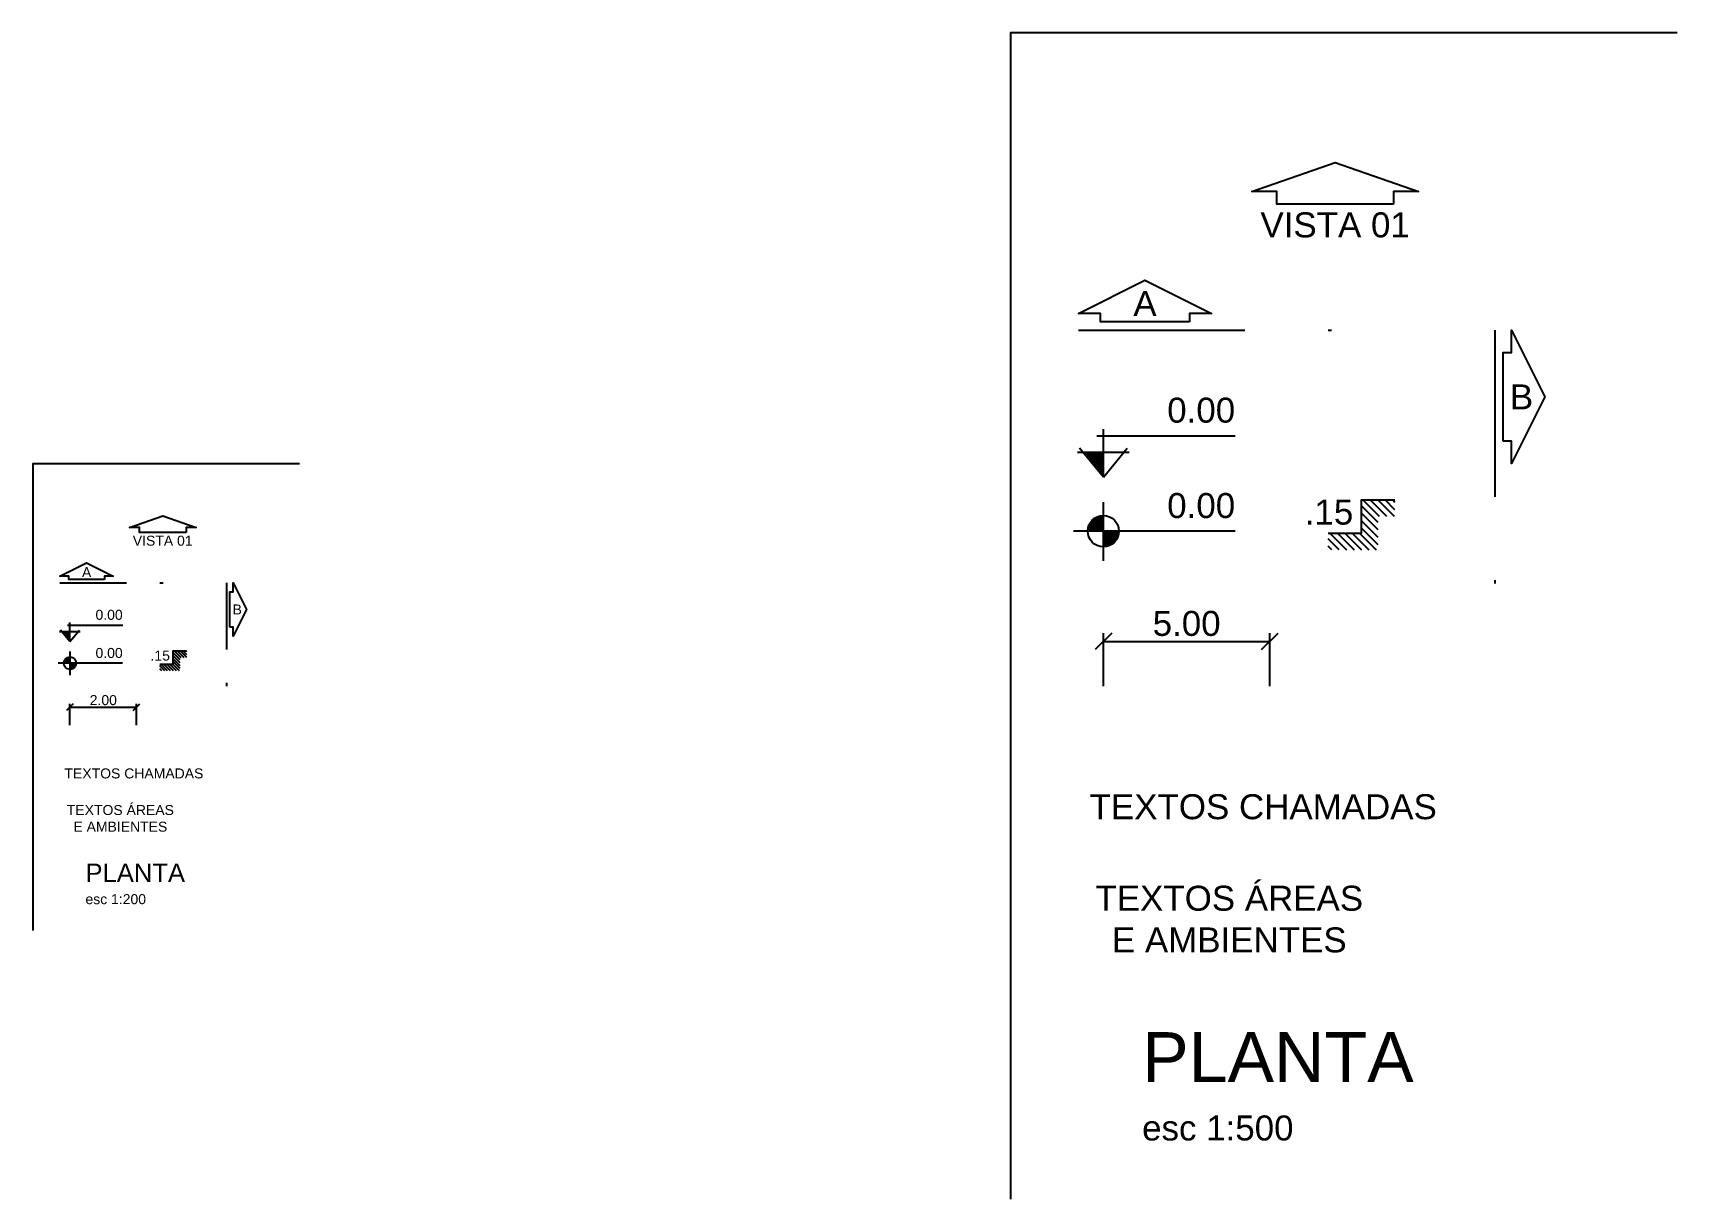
# Model space of a CAD drawing. Extents: x -175 to 397, y -1718 to -729.
# Drawn here: x -65.53 to -16.19, y -763.64 to -728.64 of the extents above; entities that cross this region are included whole.
import ezdxf

# ---------------------------------------------------------------- set-up
doc = ezdxf.new("R2010")
doc.units = 0
doc.header["$LTSCALE"] = 2
doc.linetypes.add('DIVIDE', pattern=[1.25, 0.5, -0.25, 0, -0.25, 0, -0.25])
for name, color, linetype in [('LCL - COTAS', 30, 'Continuous'), ('LCL-LINHACORTE', 3, 'DIVIDE'), ('LCL-NIVEL', 1, 'Continuous'), ('LCL-TEXTO 3', 3, 'Continuous'), ('LCL-TEXTO2', 2, 'Continuous'), ('LCL-TEXTO4', 6, 'Continuous')]:
    doc.layers.add(name, color=color, linetype=linetype)
doc.styles.add('Annotative', font='arial.ttf')
doc.styles.add('ROMANS', font='ROMANS.shx')
doc.dimstyles.new('1-200', dxfattribs={"dimscale": 2, "dimtxt": 0.15, "dimasz": 0.1, "dimexe": 0.05, "dimexo": 0.1, "dimgap": 0.03, "dimtad": 1, "dimzin": 5, "dimdsep": 46, "dimtxsty": 'ROMANS', "dimblk": 'OBLIQUE', "dimcen": 0, "dimclrd": 256, "dimclre": 256, "dimclrt": 2, "dimadec": 0, "dimazin": 0, "dimtfac": 1, "dimtofl": 0, "dimtmove": 2, "dimatfit": 3, "dimldrblk": 'OBLIQUE', "dimfxl": 0.04, "dimtolj": 1, "dimtzin": 1, "dimarcsym": 0})
doc.dimstyles.new('1-500', dxfattribs={"dimscale": 5, "dimtxt": 0.15, "dimasz": 0.1, "dimexe": 0.05, "dimexo": 0.1, "dimgap": 0.03, "dimtad": 1, "dimzin": 5, "dimdsep": 46, "dimtxsty": 'ROMANS', "dimblk": 'OBLIQUE', "dimcen": 0, "dimclrd": 256, "dimclre": 256, "dimclrt": 2, "dimadec": 0, "dimazin": 0, "dimtfac": 1, "dimtofl": 0, "dimtmove": 2, "dimatfit": 3, "dimldrblk": 'OBLIQUE', "dimfxl": 0.04, "dimtolj": 1, "dimtzin": 1, "dimarcsym": 0})

msp = doc.modelspace()

# ---------------------------------------------------------------- texts
at = {"layer": 'LCL-LINHACORTE', "color": 2, "style": 'Annotative'}
for s, insert, char_height, attachment_point in [('VISTA 01', (-26.451, -734.024), 0.75, 2), ('A', (-32.157, -736.76), 0.75, 5), ('B', (-20.857, -739.56), 0.75, 5), ('VISTA 01', (-61.635, -743.728), 0.3, 2), ('A', (-63.917, -744.822), 0.3, 5), ('B', (-59.397, -745.942), 0.3, 5)]:
    msp.add_mtext(s, dxfattribs=dict(at, insert=insert, char_height=char_height, attachment_point=attachment_point))
at = {"layer": 'LCL-NIVEL', "color": 2, "attachment_point": 9, "style": 'Annotative'}
for s, insert, char_height in [('0.00', (-29.451, -740.346), 0.75), ('0.00', (-29.451, -743.208), 0.75), ('.15', (-25.907, -743.405), 0.75), ('0.00', (-62.835, -746.256), 0.3), ('0.00', (-62.835, -747.401), 0.3), ('.15', (-61.417, -747.48), 0.3)]:
    msp.add_mtext(s, dxfattribs=dict(at, insert=insert, char_height=char_height))
at = {"layer": 'LCL-TEXTO 3', "attachment_point": 5, "style": 'Annotative'}
for insert, char_height in [((-62.905, -752.213), 0.3), ((-29.627, -755.238), 0.75)]:
    msp.add_mtext('TEXTOS ÁREAS\\PE AMBIENTES', dxfattribs=dict(at, insert=insert, char_height=char_height))
at = {"layer": 'LCL-TEXTO2', "attachment_point": 1, "style": 'Annotative'}
for insert, char_height in [((-64.582, -750.712), 0.3), ((-33.819, -751.486), 0.75)]:
    msp.add_mtext('TEXTOS CHAMADAS', dxfattribs=dict(at, insert=insert, char_height=char_height))
at = {"layer": 'LCL-TEXTO4', "attachment_point": 1, "style": 'ROMANS'}
for s, insert, char_height in [('{\\fArial|b0|i0|c238|p34;\\H1.833x;\\C4;PLANTA\\Fromans|c0;\\H0.7272x;\\P\\fArial|b0|i0|c0|p34;\\H0.7502x;\\C2;esc 1:200}', (-63.952, -753.569), 0.3), ('{\\fArial|b0|i0|c238|p34;\\H2x;\\C4;PLANTA\\Fromans|c0;\\H0.6666x;\\P\\fArial|b0|i0|c0|p34;\\H0.7501x;\\C2;esc 1:500}', (-32.243, -758.627), 0.75)]:
    msp.add_mtext(s, dxfattribs=dict(at, insert=insert, char_height=char_height))

# ---------------------------------------------------------------- blocks, each defined once
blk = doc.blocks.new('_Oblique')
at = {"color": 0, "linetype": 'ByBlock', "lineweight": -2}
blk.add_line((-0.5, -0.5), (0.5, 0.5), dxfattribs=at)
blk = doc.blocks.new('*D186')
at = {"layer": 'Defpoints', "color": 0, "transparency": 16777216}
for p in [(-62.417, -748.877), (-64.417, -749.617), (-62.417, -749.617)]:
    blk.add_point(p, dxfattribs=at)
at = {"layer": 'LCL - COTAS', "lineweight": -2, "transparency": 16777216}
for p, q in [((-64.417, -749.417), (-64.417, -748.777)), ((-64.417, -748.877), (-62.417, -748.877)), ((-62.417, -749.417), (-62.417, -748.777))]:
    blk.add_line(p, q, dxfattribs=at)
at = {"layer": 'LCL - COTAS', "lineweight": -2, "transparency": 16777216, "xscale": 0.2, "yscale": 0.2, "zscale": 0.2, "rotation": 180}
blk.add_blockref('_Oblique', (-64.417, -748.877), dxfattribs=at)
at = {"layer": 'LCL - COTAS', "lineweight": -2, "transparency": 16777216, "xscale": 0.2, "yscale": 0.2, "zscale": 0.2}
blk.add_blockref('_Oblique', (-62.417, -748.877), dxfattribs=at)
at = {"layer": 'LCL - COTAS', "color": 2, "transparency": 16777216, "insert": (-63.417, -748.664), "char_height": 0.3, "attachment_point": 5, "style": 'Annotative'}
blk.add_mtext('\\A1;2.00', dxfattribs=at)
blk = doc.blocks.new('A$C4D0E081D')
at = {"layer": 'LCL-NIVEL'}
h = blk.add_hatch(dxfattribs=at)
h.set_pattern_fill('ANSI31', color=8, scale=0.25, angle=90, style=0)
h.set_pattern_definition([(135, (-18.381433, -69.158416), (-0.022097087, -0.022097087), [])])
h.paths.add_polyline_path([(0.4, 0.3), (0.2, 0.3), (0.2, 0.1), (0, 0.1), (0, 0), (0.3, 0), (0.3, 0.2), (0.4, 0.2)])
at = {"layer": 'LCL-NIVEL', "color": 2}
blk.add_lwpolyline([(0, 0.1), (0.2, 0.1), (0.2, 0.3), (0.4, 0.3)], dxfattribs=at)
blk = doc.blocks.new('nivel planta')
at = {"layer": 'LCL-NIVEL', "color": 1}
for p, q in [((-0.7909, 0.174), (-0.7909, -0.1786)), ((0, 0), (-0.9695, 0)), ((-0.8843, 0.007), (-0.7909, 0.007)), ((-0.8834, 0.0148), (-0.7909, 0.0148)), ((-0.8818, 0.0226), (-0.7909, 0.0226)), ((-0.8795, 0.0304), (-0.7909, 0.0304)), ((-0.8764, 0.0382), (-0.7909, 0.0382)), ((-0.8725, 0.0461), (-0.7909, 0.0461)), ((-0.8676, 0.0539), (-0.7909, 0.0539)), ((-0.8615, 0.0617), (-0.7909, 0.0617)), ((-0.8538, 0.0695), (-0.7909, 0.0695)), ((-0.8439, 0.0773), (-0.7909, 0.0773)), ((-0.8301, 0.0851), (-0.7909, 0.0851)), ((-0.7909, -0.0008), (-0.6971, -0.0008)), ((-0.7909, -0.0086), (-0.6975, -0.0086)), ((-0.7909, -0.0164), (-0.6986, -0.0164)), ((-0.7909, -0.0243), (-0.7003, -0.0243)), ((-0.7909, -0.0321), (-0.7028, -0.0321)), ((-0.7909, -0.0399), (-0.706, -0.0399)), ((-0.7909, -0.0477), (-0.7101, -0.0477)), ((-0.7909, -0.0555), (-0.7153, -0.0555)), ((-0.7909, -0.0633), (-0.7217, -0.0633)), ((-0.7909, -0.0711), (-0.7298, -0.0711)), ((-0.7909, -0.0789), (-0.7403, -0.0789)), ((-0.7909, -0.0868), (-0.7553, -0.0868))]:
    blk.add_line(p, q, dxfattribs=at)
blk.add_circle((-0.7909, 0), 0.0937, dxfattribs=at)
blk = doc.blocks.new('nivel corte')
at = {"color": 1}
for p, q in [((-0.0381, 0.2487), (0.7909, 0.2487)), ((0, 0), (0, 0.2871)), ((-0.1551, 0.15), (0.1551, 0.15)), ((0, 0), (-0.144, 0.1736)), ((0, 0.1406), (-0.1167, 0.1406)), ((0, 0.1313), (-0.1089, 0.1313)), ((0, 0.1219), (-0.1011, 0.1219)), ((0, 0.1125), (-0.0933, 0.1125)), ((0, 0.1031), (-0.0855, 0.1031)), ((0, 0), (0.144, 0.1736)), ((0, 0.0938), (-0.0778, 0.0938)), ((0, 0.0844), (-0.07, 0.0844)), ((0, 0.075), (-0.0622, 0.075)), ((0, 0.0656), (-0.0544, 0.0656)), ((0, 0.0563), (-0.0467, 0.0563)), ((0, 0.0469), (-0.0389, 0.0469)), ((0, 0.0375), (-0.0311, 0.0375)), ((0, 0.0281), (-0.0233, 0.0281)), ((0, 0.0188), (-0.0156, 0.0188)), ((0, 0.0094), (-0.0078, 0.0094))]:
    blk.add_line(p, q, dxfattribs=at)
blk = doc.blocks.new('*D189')
at = {"layer": 'Defpoints', "color": 0, "transparency": 16777216}
for p in [(-28.407, -746.898), (-33.407, -748.747), (-28.407, -748.747)]:
    blk.add_point(p, dxfattribs=at)
at = {"layer": 'LCL - COTAS', "lineweight": -2, "transparency": 16777216}
for p, q in [((-33.407, -748.247), (-33.407, -746.648)), ((-33.407, -746.898), (-28.407, -746.898)), ((-28.407, -748.247), (-28.407, -746.648))]:
    blk.add_line(p, q, dxfattribs=at)
at = {"layer": 'LCL - COTAS', "lineweight": -2, "transparency": 16777216, "xscale": 0.5, "yscale": 0.5, "zscale": 0.5, "rotation": 180}
blk.add_blockref('_Oblique', (-33.407, -746.898), dxfattribs=at)
at = {"layer": 'LCL - COTAS', "lineweight": -2, "transparency": 16777216, "xscale": 0.5, "yscale": 0.5, "zscale": 0.5}
blk.add_blockref('_Oblique', (-28.407, -746.898), dxfattribs=at)
at = {"layer": 'LCL - COTAS', "color": 2, "transparency": 16777216, "insert": (-30.907, -746.365), "char_height": 0.75, "attachment_point": 5, "style": 'Annotative'}
blk.add_mtext('\\A1;5.00', dxfattribs=at)

# ---------------------------------------------------------------- dimensions: what is measured, and where the dimension line sits
at = {"layer": 'LCL - COTAS'}
for base, p1, p2, dimstyle, picture, middle in [((-28.407, -746.898), (-33.407, -748.747), (-28.407, -748.747), '1-500', '*D189', (-30.907, -746.365)), ((-62.417, -748.877), (-64.417, -749.617), (-62.417, -749.617), '1-200', '*D186', (-63.417, -748.664))]:
    dim = msp.add_linear_dim(base=base, p1=p1, p2=p2, dimstyle=dimstyle, override={"dimtxsty": 'Annotative'}, dxfattribs=at)
    dim.commit()
    dim.dimension.update_dxf_attribs({"geometry": picture, "text_midpoint": middle})

# ---------------------------------------------------------------- linework, layer by layer
for points in [[(-16.189, -728.638), (-36.189, -728.638), (-36.189, -763.638)], [(-57.53, -741.573), (-65.53, -741.573), (-65.53, -755.573)]]:
    msp.add_lwpolyline(points)
at = {"layer": 'LCL-LINHACORTE', "ltscale": 5}
for p, q in [((-34.157, -737.56), (-24.157, -737.56)), ((-21.657, -737.56), (-21.657, -747.56))]:
    msp.add_line(p, q, dxfattribs=at)
at = {"layer": 'LCL-LINHACORTE', "ltscale": 2}
for p, q in [((-64.717, -745.142), (-60.717, -745.142)), ((-59.717, -745.142), (-59.717, -749.142))]:
    msp.add_line(p, q, dxfattribs=at)
at = {"layer": 'LCL-LINHACORTE', "linetype": 'ByBlock'}
for points in [[(-24.701, -733.774), (-28.201, -733.774), (-28.201, -733.399), (-28.951, -733.399), (-26.451, -732.524), (-23.951, -733.399), (-24.701, -733.399), (-24.701, -733.774)], [(-30.824, -737.31), (-33.49, -737.31), (-33.49, -737.06), (-34.157, -737.06), (-32.157, -736.06), (-30.157, -737.06), (-30.824, -737.06), (-30.824, -737.31)], [(-21.407, -740.894), (-21.407, -738.227), (-21.157, -738.227), (-21.157, -737.56), (-20.157, -739.56), (-21.157, -741.56), (-21.157, -740.894), (-21.407, -740.894)], [(-60.935, -743.628), (-62.335, -743.628), (-62.335, -743.478), (-62.635, -743.478), (-61.635, -743.128), (-60.635, -743.478), (-60.935, -743.478), (-60.935, -743.628)], [(-63.384, -745.042), (-64.451, -745.042), (-64.451, -744.942), (-64.717, -744.942), (-63.917, -744.542), (-63.117, -744.942), (-63.384, -744.942), (-63.384, -745.042)], [(-59.617, -746.476), (-59.617, -745.409), (-59.517, -745.409), (-59.517, -745.142), (-59.117, -745.942), (-59.517, -746.742), (-59.517, -746.476), (-59.617, -746.476)]]:
    msp.add_lwpolyline(points, dxfattribs=at)

# ---------------------------------------------------------------- block references
at = {"layer": 'LCL-NIVEL'}
for name, p, xscale, yscale, zscale in [('nivel corte', (-33.407, -741.97), 4.999999499999831, 4.999999499999831, 4.999999499999831), ('nivel planta', (-29.453, -743.589), 4.999999499999831, 4.999999499999831, 4.999999499999831), ('A$C4D0E081D', (-26.657, -744.155), 5, 5, 5), ('nivel corte', (-64.417, -746.906), 1.999999800000069, 1.999999800000069, 1.999999800000069), ('nivel planta', (-62.836, -747.554), 1.999999800000069, 1.999999800000069, 1.999999800000069), ('A$C4D0E081D', (-61.717, -747.78), 2, 2, 2)]:
    msp.add_blockref(name, p, dxfattribs=dict(at, xscale=xscale, yscale=yscale, zscale=zscale))

msp.set_redraw_order([(e.dxf.handle, doc.entitydb.next_handle()) for e in msp.query("TEXT MTEXT ATTDEF DIMENSION ARC_DIMENSION")])  # texts and dimensions are drawn at this point

doc.saveas('drawing.dxf')
